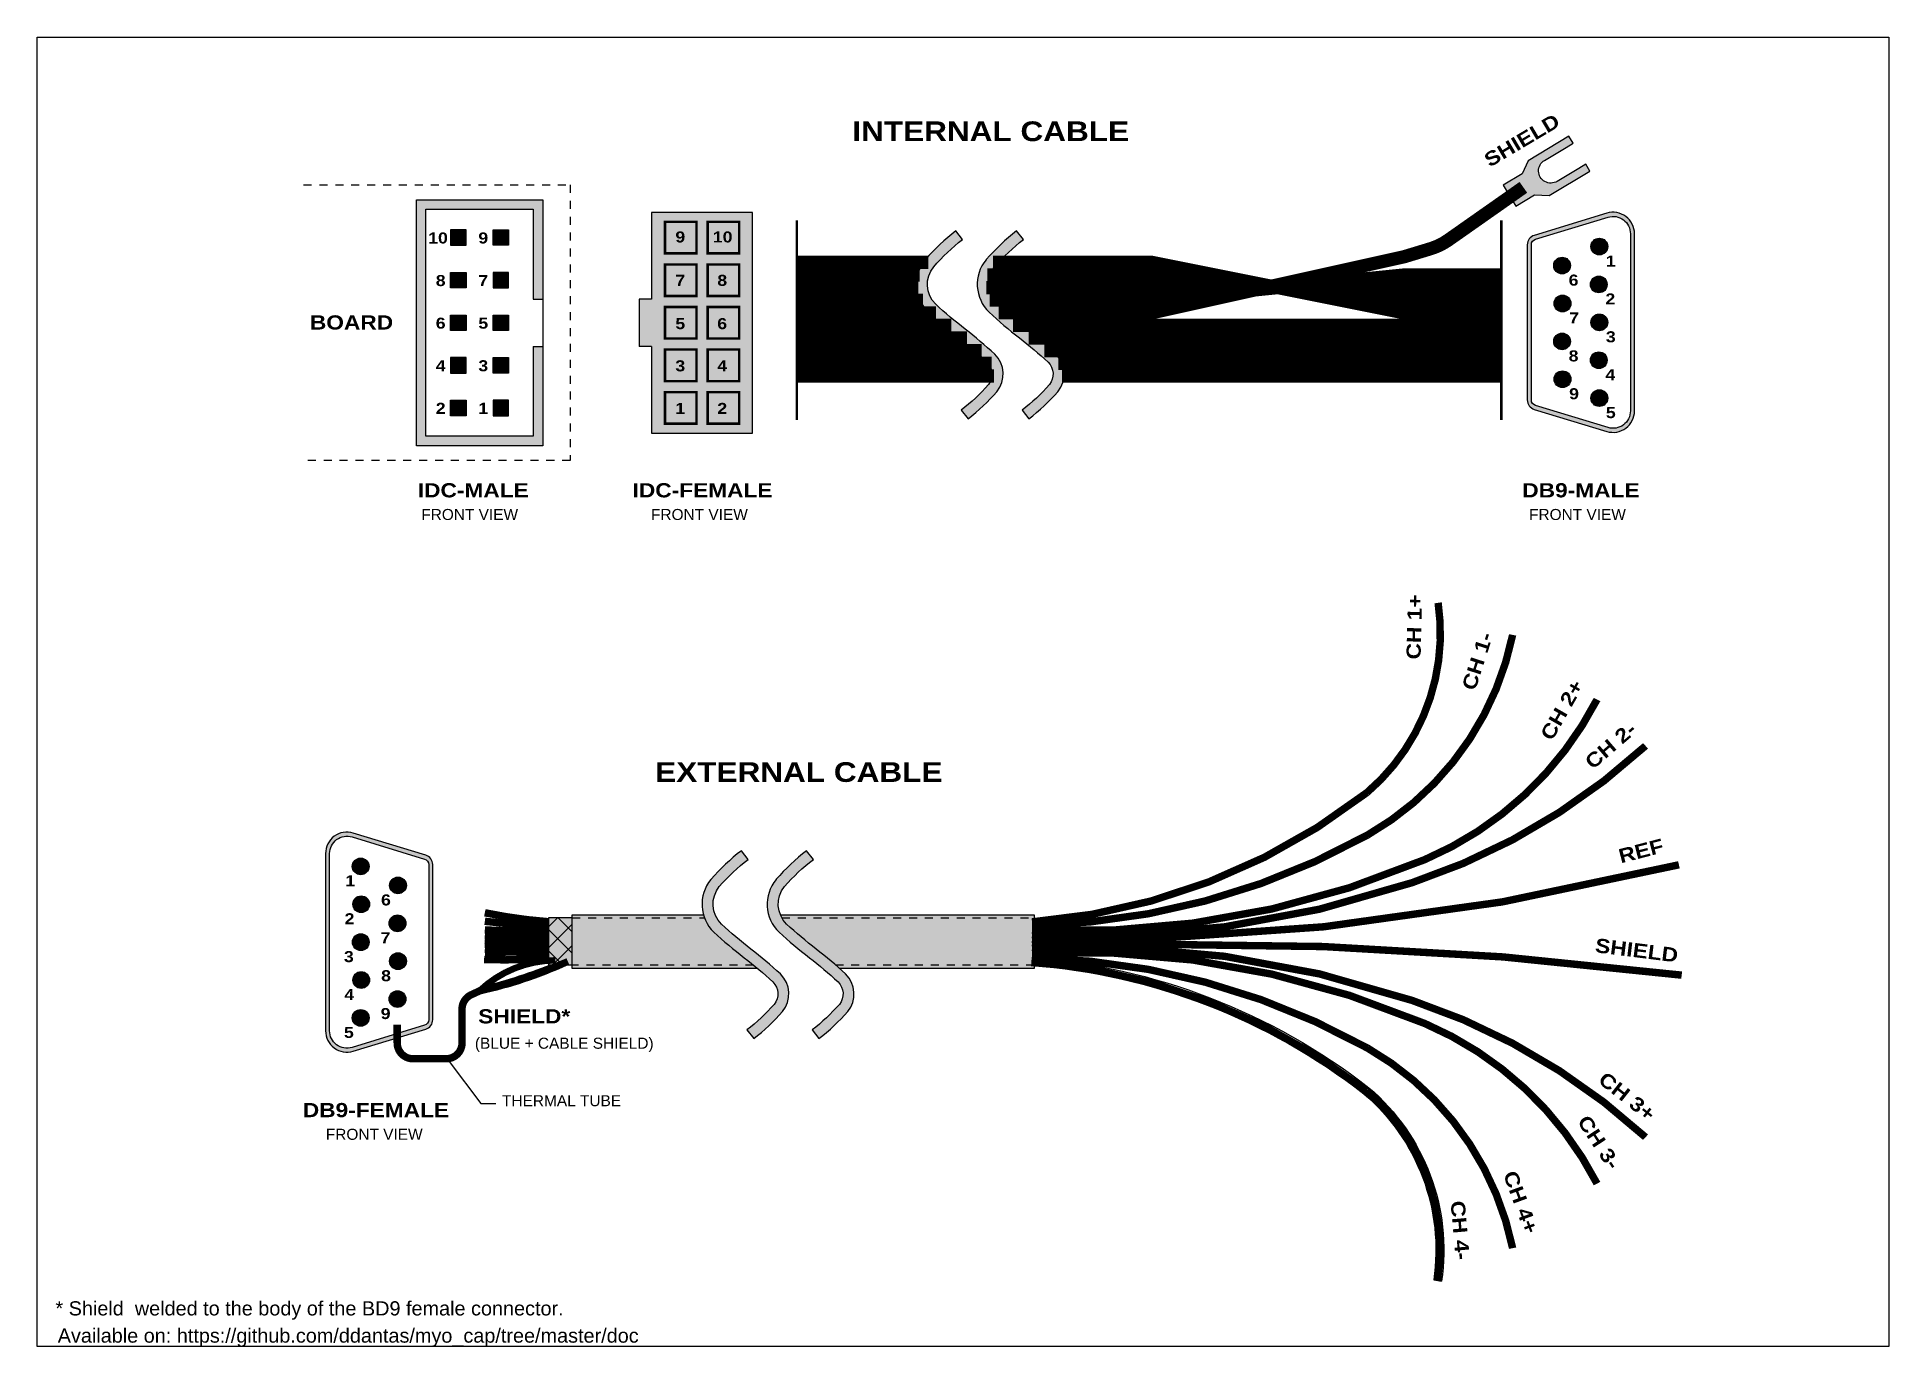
# Model space of a CAD drawing. Header units: millimetres. Extents: x 5051.1 to 5102.8, y 2044.1 to 2060.8.
# Drawn here: x 5079.28 to 5102.76, y 2044.15 to 2060.76 of the extents above; entities that cross this region are included whole.
import ezdxf

# ---------------------------------------------------------------- set-up
doc = ezdxf.new("R2010")
doc.units = ezdxf.units.MM
doc.linetypes.add('DASHED', pattern=[19.05, 12.7, -6.35])
for name, color, linetype in [('cabo 1', 17, 'Continuous'), ('cabo 10', 250, 'Continuous'), ('cabo 2', 10, 'Continuous'), ('cabo 3', 30, 'Continuous'), ('cabo 4', 50, 'Continuous'), ('cabo 5', 82, 'Continuous'), ('cabo 6', 170, 'Continuous'), ('cabo 7', 214, 'Continuous'), ('cabo 8', 253, 'Continuous'), ('linha base', 7, 'Continuous'), ('LINHA CABO', 250, 'Continuous'), ('linha S', 251, 'Continuous')]:
    doc.layers.add(name, color=color, linetype=linetype)
doc.layers.add('cabo 9', color=7, linetype='Continuous', true_color=0xffffff)
doc.layers.add('cobre', color=7, linetype='Continuous', true_color=0xb87333)
doc.styles.get("Standard").update_dxf_attribs({"font": 'ariblk.ttf'})
doc.styles.add('style1', font='arial.ttf')

msp = doc.modelspace()

# ---------------------------------------------------------------- texts
at = {"layer": 'linha base'}
for s, rotation, p in [('SHIELD', 30.65, (5097.695, 2059.1)), ('CH 1+', 88.574, (5096.818, 2052.862)), ('CH 1-', 72.1951, (5097.509, 2052.458)), ('CH 2+', 60.3821, (5098.485, 2051.822)), ('CH 2-', 40.7159, (5099.001, 2051.461)), ('REF', 14.4199, (5099.358, 2050.278)), ('SHIELD', 352.9185, (5099.024, 2049.152)), ('CH 3+', 321.8198, (5099.057, 2047.507)), ('CH 3-', 303.2266, (5098.799, 2047.007)), ('CH 4+', 290.0994, (5097.863, 2046.338)), ('CH 4-', 275.0543, (5097.198, 2045.992))]:
    msp.add_text(s, height=0.18, rotation=rotation, dxfattribs=at).set_placement(p)
for s, height, p in [('INTERNAL CABLE', 0.25, (5089.614, 2059.436)), ('10', 0.14, (5084.236, 2058.138)), ('9', 0.14, (5084.872, 2058.138)), ('9', 0.14, (5087.37, 2058.151)), ('1', 0.14, (5099.168, 2057.845)), ('8', 0.14, (5084.332, 2057.598)), ('7', 0.14, (5084.872, 2057.598)), ('6', 0.14, (5098.696, 2057.604)), ('2', 0.14, (5099.162, 2057.365)), ('BOARD', 0.18, (5082.736, 2057.047)), ('6', 0.14, (5084.332, 2057.058)), ('5', 0.14, (5084.872, 2057.058)), ('7', 0.14, (5098.702, 2057.124)), ('3', 0.14, (5099.168, 2056.885)), ('8', 0.14, (5098.696, 2056.643)), ('4', 0.14, (5084.332, 2056.518)), ('3', 0.14, (5084.872, 2056.518)), ('4', 0.14, (5087.902, 2056.517)), ('4', 0.14, (5099.162, 2056.404)), ('9', 0.14, (5098.702, 2056.163)), ('2', 0.14, (5084.332, 2055.978)), ('1', 0.14, (5084.872, 2055.978)), ('5', 0.14, (5099.168, 2055.924)), ('IDC-MALE', 0.18, (5084.104, 2054.919)), ('IDC-FEMALE', 0.18, (5086.827, 2054.919)), ('DB9-MALE', 0.18, (5098.108, 2054.919)), ('EXTERNAL CABLE', 0.25, (5087.114, 2051.311)), ('1', 0.14, (5083.185, 2049.986)), ('6', 0.14, (5083.638, 2049.745)), ('2', 0.14, (5083.176, 2049.506)), ('7', 0.14, (5083.632, 2049.265)), ('3', 0.14, (5083.168, 2049.026)), ('8', 0.14, (5083.639, 2048.784)), ('4', 0.14, (5083.173, 2048.545)), ('9', 0.14, (5083.634, 2048.304)), ('SHIELD*', 0.18, (5084.87, 2048.249)), ('5', 0.14, (5083.168, 2048.065)), ('DB9-FEMALE', 0.18, (5082.646, 2047.06))]:
    msp.add_text(s, height=height, dxfattribs=at).set_placement(p)
at = {"layer": 'linha base', "color": 7, "true_color": 0xffffff}
for s, p in [('10', (5087.845, 2058.151)), ('7', (5087.37, 2057.601)), ('8', (5087.902, 2057.601)), ('5', (5087.37, 2057.052)), ('6', (5087.901, 2057.052)), ('3', (5087.37, 2056.517)), ('1', (5087.37, 2055.977)), ('2', (5087.902, 2055.977))]:
    msp.add_text(s, height=0.14, dxfattribs=at).set_placement(p)
at = {"layer": 'linha base', "style": 'style1'}
for s, height, p in [('FRONT VIEW', 0.14, (5084.148, 2054.632)), ('FRONT VIEW', 0.14, (5087.061, 2054.632)), ('FRONT VIEW', 0.14, (5098.194, 2054.632)), ('(BLUE + CABLE SHIELD)', 0.14, (5084.828, 2047.928)), ('THERMAL TUBE', 0.14, (5085.172, 2047.199)), ('FRONT VIEW', 0.14, (5082.938, 2046.773)), ('* Shield  welded to the body of the BD9 female connector.', 0.18, (5079.51, 2044.546)), ('Available on: https://github.com/ddantas/myo_cap/tree/master/doc', 0.18, (5079.539, 2044.201))]:
    msp.add_text(s, height=height, dxfattribs=at).set_placement(p)

# ---------------------------------------------------------------- hatches: boundary and pattern name
at = {"true_color": 0x939598}
h = msp.add_hatch(color=252, dxfattribs=at)
h.dxf.hatch_style = 1
h.paths.add_polyline_path([(5099.531, 2056.972), (5099.531, 2057.34), (5099.531, 2058.262, 0.50371), (5099.18, 2058.522), (5098.26, 2058.241, 0.330044), (5098.171, 2058.122), (5098.171, 2057.146), (5098.171, 2057.131), (5098.171, 2056.155, 0.330044), (5098.26, 2056.035), (5099.18, 2055.755, 0.50371), (5099.531, 2056.015)])
h.paths.add_polyline_path([(5099.479, 2056.015, -0.50371), (5099.195, 2055.804), (5098.275, 2056.084, -0.330044), (5098.223, 2056.155), (5098.223, 2057.114), (5098.223, 2057.166), (5098.223, 2058.122, -0.330044), (5098.275, 2058.192), (5099.195, 2058.472, -0.50371), (5099.479, 2058.262), (5099.479, 2057.34), (5099.479, 2056.972)], flags=16)
h.paths.add_polyline_path([(5099.184, 2056.658, -1), (5098.973, 2056.658, -1)], flags=0)
h.paths.add_polyline_path([(5098.979, 2057.138, -1), (5099.19, 2057.138, -1)], flags=0)
h.paths.add_polyline_path([(5099.19, 2056.178, -1), (5098.979, 2056.178, -1)], flags=0)
h.paths.add_polyline_path([(5098.718, 2056.897, -1), (5098.506, 2056.897, -1)], flags=0)
h.paths.add_polyline_path([(5098.973, 2057.619, -1), (5099.184, 2057.619, -1)], flags=0)
h.paths.add_polyline_path([(5098.724, 2056.417, -1), (5098.513, 2056.417, -1)], flags=0)
h.paths.add_polyline_path([(5098.513, 2057.377, -1), (5098.724, 2057.377, -1)], flags=0)
h.paths.add_polyline_path([(5098.979, 2058.099, -1), (5099.19, 2058.099, -1)], flags=0)
h.paths.add_polyline_path([(5098.506, 2057.858, -1), (5098.718, 2057.858, -1)], flags=0)
h.paths.add_polyline_path([(5098.659, 2057.565), (5098.862, 2057.565), (5098.862, 2057.782), (5098.659, 2057.782)], flags=8)
h.paths.add_polyline_path([(5098.667, 2057.089), (5098.867, 2057.089), (5098.867, 2057.299), (5098.667, 2057.299)], flags=8)
h.paths.add_polyline_path([(5098.659, 2056.605), (5098.862, 2056.605), (5098.862, 2056.822), (5098.659, 2056.822)], flags=8)
h.paths.add_polyline_path([(5098.666, 2056.125), (5098.869, 2056.125), (5098.869, 2056.342), (5098.666, 2056.342)], flags=8)
h.paths.add_polyline_path([(5099.133, 2057.809), (5099.334, 2057.809), (5099.334, 2058.023), (5099.133, 2058.023)], flags=8)
h.paths.add_polyline_path([(5099.126, 2057.329), (5099.328, 2057.329), (5099.328, 2057.543), (5099.126, 2057.543)], flags=8)
h.paths.add_polyline_path([(5099.132, 2056.846), (5099.335, 2056.846), (5099.335, 2057.063), (5099.132, 2057.063)], flags=8)
h.paths.add_polyline_path([(5099.126, 2056.369), (5099.328, 2056.369), (5099.328, 2056.582), (5099.126, 2056.582)], flags=8)
h.paths.add_polyline_path([(5099.133, 2055.886), (5099.334, 2055.886), (5099.334, 2056.1), (5099.133, 2056.1)], flags=8)
h = msp.add_hatch(color=252, dxfattribs=at)
h.dxf.hatch_style = 1
h.paths.add_polyline_path([(5084.294, 2049.287), (5084.294, 2050.263, 0.330044), (5084.206, 2050.382), (5083.285, 2050.663, 0.50371), (5082.935, 2050.403), (5082.935, 2049.481), (5082.935, 2049.113), (5082.935, 2048.156, 0.50371), (5083.285, 2047.896), (5084.206, 2048.176, 0.330044), (5084.294, 2048.296), (5084.294, 2049.272)])
h.paths.add_polyline_path([(5084.243, 2049.307), (5084.243, 2049.255), (5084.243, 2048.296, -0.330044), (5084.191, 2048.225), (5083.27, 2047.945, -0.50371), (5082.986, 2048.156), (5082.986, 2049.113), (5082.986, 2049.481), (5082.986, 2050.403, -0.50371), (5083.27, 2050.613), (5084.191, 2050.333, -0.330044), (5084.243, 2050.263)], flags=16)
h.paths.add_polyline_path([(5083.741, 2049.518, -1), (5083.953, 2049.518, -1)], flags=0)
h.paths.add_polyline_path([(5083.959, 2049.038, -1), (5083.747, 2049.038, -1)], flags=0)
h.paths.add_polyline_path([(5083.747, 2049.999, -1), (5083.959, 2049.999, -1)], flags=0)
h.paths.add_polyline_path([(5083.952, 2048.558, -1), (5083.741, 2048.558, -1)], flags=0)
h.paths.add_polyline_path([(5083.275, 2049.279, -1), (5083.486, 2049.279, -1)], flags=0)
h.paths.add_polyline_path([(5083.281, 2049.76, -1), (5083.492, 2049.76, -1)], flags=0)
h.paths.add_polyline_path([(5083.492, 2048.799, -1), (5083.281, 2048.799, -1)], flags=0)
h.paths.add_polyline_path([(5083.275, 2050.24, -1), (5083.486, 2050.24, -1)], flags=0)
h.paths.add_polyline_path([(5083.486, 2048.319, -1), (5083.275, 2048.319, -1)], flags=0)
h.paths.add_polyline_path([(5083.602, 2049.706), (5083.804, 2049.706), (5083.804, 2049.923), (5083.602, 2049.923)], flags=8)
h.paths.add_polyline_path([(5083.597, 2049.23), (5083.798, 2049.23), (5083.798, 2049.44), (5083.597, 2049.44)], flags=8)
h.paths.add_polyline_path([(5083.603, 2048.746), (5083.806, 2048.746), (5083.806, 2048.963), (5083.603, 2048.963)], flags=8)
h.paths.add_polyline_path([(5083.598, 2048.266), (5083.801, 2048.266), (5083.801, 2048.483), (5083.598, 2048.483)], flags=8)
h.paths.add_polyline_path([(5083.149, 2049.95), (5083.351, 2049.95), (5083.351, 2050.164), (5083.149, 2050.164)], flags=8)
h.paths.add_polyline_path([(5083.141, 2049.47), (5083.342, 2049.47), (5083.342, 2049.684), (5083.141, 2049.684)], flags=8)
h.paths.add_polyline_path([(5083.131, 2048.987), (5083.334, 2048.987), (5083.334, 2049.204), (5083.131, 2049.204)], flags=8)
h.paths.add_polyline_path([(5083.137, 2048.51), (5083.339, 2048.51), (5083.339, 2048.723), (5083.137, 2048.723)], flags=8)
h.paths.add_polyline_path([(5083.132, 2048.027), (5083.334, 2048.027), (5083.334, 2048.241), (5083.132, 2048.241)], flags=8)
h = msp.add_hatch(color=252, dxfattribs=at)
h.dxf.hatch_style = 1
h.paths.add_polyline_path([(5091.92, 2049.587), (5088.72, 2049.587, 0.070239), (5088.781, 2049.508, 0.021605), (5089.155, 2049.192, -0.014283), (5089.406, 2048.987), (5091.92, 2048.987)])
h.paths.add_polyline_path([(5091.92, 2049.627), (5088.701, 2049.627, 0.031463), (5088.72, 2049.587), (5091.92, 2049.587)])
h.paths.add_polyline_path([(5091.92, 2048.987), (5089.406, 2048.987, -0.002672), (5089.451, 2048.947), (5091.92, 2048.947)])
h.paths.add_polyline_path([(5087.857, 2049.407, -0.110329), (5087.739, 2049.587), (5086.062, 2049.587), (5086.062, 2048.987), (5088.361, 2048.987, 0.006873), (5088.242, 2049.082, -0.021691)])
h.paths.add_polyline_path([(5087.726, 2049.627), (5086.062, 2049.627), (5086.062, 2049.587), (5087.739, 2049.587, -0.021335)])
h.paths.add_polyline_path([(5088.361, 2048.987), (5086.062, 2048.987), (5086.062, 2048.947), (5088.41, 2048.947, 0.002835)])
at = {"layer": 'cabo 1'}
h = msp.add_hatch(color=256, dxfattribs=at)
h.dxf.hatch_style = 1
h.paths.add_polyline_path([(5087.639, 2055.853), (5087.639, 2056.253), (5087.239, 2056.253), (5087.239, 2055.853)])
h = msp.add_hatch(color=256, dxfattribs=at)
h.dxf.hatch_style = 1
h.paths.add_polyline_path([(5099.19, 2056.178, 1), (5098.979, 2056.178, 1)])
h = msp.add_hatch(color=256, dxfattribs=at)
h.dxf.hatch_style = 1
h.paths.add_polyline_path([(5085.256, 2056.151), (5085.06, 2056.151), (5085.06, 2055.955), (5085.256, 2055.955)])
h = msp.add_hatch(color=256, dxfattribs=at)
h.dxf.hatch_style = 1
h.paths.add_polyline_path([(5083.486, 2048.319, 1), (5083.275, 2048.319, 1)])
at = {"layer": 'cabo 10'}
h = msp.add_hatch(color=256, dxfattribs=at)
h.dxf.hatch_style = 1
h.paths.add_polyline_path([(5088.179, 2058.013), (5088.179, 2058.413), (5087.779, 2058.413), (5087.779, 2058.013)])
h = msp.add_hatch(color=256, dxfattribs=at)
h.dxf.hatch_style = 1
h.paths.add_polyline_path([(5084.716, 2058.311), (5084.52, 2058.311), (5084.52, 2058.115), (5084.716, 2058.115)])
h = msp.add_hatch(color=256, dxfattribs=at)
h.dxf.hatch_style = 1
h.paths.add_polyline_path([(5098.513, 2057.377, 1), (5098.724, 2057.377, 1)])
h = msp.add_hatch(color=256, dxfattribs=at)
h.dxf.hatch_style = 1
h.paths.add_polyline_path([(5083.953, 2049.518, 1), (5083.741, 2049.518, 1)])
at = {"layer": 'cabo 2'}
h = msp.add_hatch(color=256, dxfattribs=at)
h.dxf.hatch_style = 1
h.paths.add_polyline_path([(5098.724, 2056.417, 1), (5098.513, 2056.417, 1)])
h = msp.add_hatch(color=256, dxfattribs=at)
h.dxf.hatch_style = 1
h.paths.add_polyline_path([(5087.779, 2056.253), (5087.779, 2055.853), (5088.179, 2055.853), (5088.179, 2056.253)])
h = msp.add_hatch(color=256, dxfattribs=at)
h.dxf.hatch_style = 1
h.paths.add_polyline_path([(5084.52, 2055.955), (5084.716, 2055.955), (5084.716, 2056.151), (5084.52, 2056.151)])
h = msp.add_hatch(color=256, dxfattribs=at)
h.dxf.hatch_style = 1
h.paths.add_polyline_path([(5083.952, 2048.558, 1), (5083.741, 2048.558, 1)])
at = {"layer": 'cabo 3'}
h = msp.add_hatch(color=256, dxfattribs=at)
h.dxf.hatch_style = 1
h.paths.add_polyline_path([(5085.256, 2056.495), (5085.256, 2056.691), (5085.06, 2056.691), (5085.06, 2056.495)])
h = msp.add_hatch(color=256, dxfattribs=at)
h.dxf.hatch_style = 1
h.paths.add_polyline_path([(5087.639, 2056.393), (5087.639, 2056.793), (5087.239, 2056.793), (5087.239, 2056.393)])
h = msp.add_hatch(color=256, dxfattribs=at)
h.dxf.hatch_style = 1
h.paths.add_polyline_path([(5099.184, 2056.658, 1), (5098.973, 2056.658, 1)])
h = msp.add_hatch(color=256, dxfattribs=at)
h.dxf.hatch_style = 1
h.paths.add_polyline_path([(5083.492, 2048.799, 1), (5083.281, 2048.799, 1)])
at = {"layer": 'cabo 4'}
h = msp.add_hatch(color=256, dxfattribs=at)
h.dxf.hatch_style = 1
h.paths.add_polyline_path([(5098.718, 2056.897, 1), (5098.506, 2056.897, 1)])
h = msp.add_hatch(color=256, dxfattribs=at)
h.dxf.hatch_style = 1
h.paths.add_polyline_path([(5084.716, 2056.495), (5084.716, 2056.691), (5084.52, 2056.691), (5084.52, 2056.495)])
h = msp.add_hatch(color=256, dxfattribs=at)
h.dxf.hatch_style = 1
h.paths.add_polyline_path([(5088.179, 2056.393), (5088.179, 2056.793), (5087.779, 2056.793), (5087.779, 2056.393)])
h = msp.add_hatch(color=256, dxfattribs=at)
h.dxf.hatch_style = 1
h.paths.add_polyline_path([(5083.959, 2049.038, 1), (5083.747, 2049.038, 1)])
at = {"layer": 'cabo 5'}
h = msp.add_hatch(color=256, dxfattribs=at)
h.dxf.hatch_style = 1
h.paths.add_polyline_path([(5085.06, 2057.036), (5085.256, 2057.036), (5085.256, 2057.231), (5085.06, 2057.231)])
h = msp.add_hatch(color=256, dxfattribs=at)
h.dxf.hatch_style = 1
h.paths.add_polyline_path([(5087.639, 2056.933), (5087.639, 2057.333), (5087.239, 2057.333), (5087.239, 2056.933)])
h = msp.add_hatch(color=256, dxfattribs=at)
h.dxf.hatch_style = 1
h.paths.add_polyline_path([(5099.19, 2057.138, 1), (5098.979, 2057.138, 1)])
h = msp.add_hatch(color=256, dxfattribs=at)
h.dxf.hatch_style = 1
h.paths.add_polyline_path([(5083.486, 2049.279, 1), (5083.275, 2049.279, 1)])
at = {"layer": 'cabo 6'}
h = msp.add_hatch(color=256, dxfattribs=at)
h.dxf.hatch_style = 1
h.paths.add_polyline_path([(5084.716, 2057.231), (5084.52, 2057.231), (5084.52, 2057.035), (5084.716, 2057.035)])
h = msp.add_hatch(color=256, dxfattribs=at)
h.dxf.hatch_style = 1
h.paths.add_polyline_path([(5088.179, 2056.933), (5088.179, 2057.333), (5087.779, 2057.333), (5087.779, 2056.933)])
at = {"layer": 'cabo 7'}
h = msp.add_hatch(color=256, dxfattribs=at)
h.dxf.hatch_style = 1
h.paths.add_polyline_path([(5099.19, 2058.099, 1), (5098.979, 2058.099, 1)])
h = msp.add_hatch(color=256, dxfattribs=at)
h.dxf.hatch_style = 1
h.paths.add_polyline_path([(5087.639, 2057.473), (5087.639, 2057.873), (5087.239, 2057.873), (5087.239, 2057.473)])
h = msp.add_hatch(color=256, dxfattribs=at)
h.dxf.hatch_style = 1
h.paths.add_polyline_path([(5085.256, 2057.575), (5085.256, 2057.771), (5085.06, 2057.771), (5085.06, 2057.575)])
h = msp.add_hatch(color=256, dxfattribs=at)
h.dxf.hatch_style = 1
h.paths.add_polyline_path([(5083.486, 2050.24, 1), (5083.275, 2050.24, 1)])
at = {"layer": 'cabo 8'}
h = msp.add_hatch(color=256, dxfattribs=at)
h.dxf.hatch_style = 1
h.paths.add_polyline_path([(5087.779, 2057.873), (5087.779, 2057.473), (5088.179, 2057.473), (5088.179, 2057.873)])
h = msp.add_hatch(color=256, dxfattribs=at)
h.dxf.hatch_style = 1
h.paths.add_polyline_path([(5098.718, 2057.858, 1), (5098.506, 2057.858, 1)])
h = msp.add_hatch(color=256, dxfattribs=at)
h.dxf.hatch_style = 1
h.paths.add_polyline_path([(5084.716, 2057.575), (5084.716, 2057.771), (5084.52, 2057.771), (5084.52, 2057.575)])
h = msp.add_hatch(color=256, dxfattribs=at)
h.dxf.hatch_style = 1
h.paths.add_polyline_path([(5083.959, 2049.999, 1), (5083.747, 2049.999, 1)])
at = {"layer": 'cabo 9'}
h = msp.add_hatch(color=256, dxfattribs=at)
h.dxf.hatch_style = 1
h.paths.add_polyline_path([(5087.639, 2058.013), (5087.639, 2058.413), (5087.239, 2058.413), (5087.239, 2058.013)])
h = msp.add_hatch(color=256, dxfattribs=at)
h.dxf.hatch_style = 1
h.paths.add_polyline_path([(5085.256, 2058.115), (5085.256, 2058.311), (5085.06, 2058.311), (5085.06, 2058.115)])
h = msp.add_hatch(color=256, dxfattribs=at)
h.dxf.hatch_style = 1
h.paths.add_polyline_path([(5099.184, 2057.619, 1), (5098.973, 2057.619, 1)])
h = msp.add_hatch(color=256, dxfattribs=at)
h.dxf.hatch_style = 1
h.paths.add_polyline_path([(5083.492, 2049.76, 1), (5083.281, 2049.76, 1)])
at = {"layer": 'cobre'}
h = msp.add_hatch(color=256, dxfattribs=at)
h.dxf.hatch_style = 1
h.paths.add_polyline_path([(5086.062, 2049.587), (5085.762, 2049.587), (5085.762, 2048.987), (5086.062, 2048.987)])
at = {"layer": 'linha base', "true_color": 0x636466}
h = msp.add_hatch(color=251, dxfattribs=at)
h.dxf.hatch_style = 1
h.paths.add_polyline_path([(5098.106, 2059.021), (5097.867, 2058.877), (5098.026, 2058.611), (5098.265, 2058.755), (5098.449, 2058.745), (5098.966, 2059.055), (5098.913, 2059.143), (5098.824, 2059.09), (5098.55, 2058.926, -0.999324), (5098.39, 2059.191), (5098.665, 2059.356), (5098.754, 2059.409), (5098.7, 2059.498), (5098.183, 2059.188)])
at = {"layer": 'linha base', "true_color": 0x939598}
h = msp.add_hatch(color=252, dxfattribs=at)
h.dxf.hatch_style = 1
h.paths.add_polyline_path([(5085.688, 2057.433), (5085.688, 2058.693), (5084.088, 2058.693), (5084.088, 2055.573), (5085.688, 2055.573), (5085.688, 2056.833), (5085.568, 2056.833), (5085.568, 2055.693), (5084.208, 2055.693), (5084.208, 2058.573), (5085.568, 2058.573), (5085.568, 2057.433)])
h = msp.add_hatch(color=252, dxfattribs=at)
h.dxf.hatch_style = 1
h.paths.add_polyline_path([(5086.909, 2056.833), (5087.069, 2056.833), (5087.069, 2055.733), (5088.348, 2055.733), (5088.348, 2058.533), (5087.069, 2058.533), (5087.069, 2057.433), (5086.909, 2057.433)])
h.paths.add_polyline_path([(5087.239, 2057.333), (5087.639, 2057.333), (5087.639, 2056.933), (5087.239, 2056.933)], flags=16)
h.paths.add_polyline_path([(5087.239, 2057.473), (5087.239, 2057.873), (5087.639, 2057.873), (5087.639, 2057.473)], flags=16)
h.paths.add_polyline_path([(5087.239, 2056.793), (5087.639, 2056.793), (5087.639, 2056.393), (5087.239, 2056.393)], flags=16)
h.paths.add_polyline_path([(5087.779, 2057.333), (5088.179, 2057.333), (5088.179, 2056.933), (5087.779, 2056.933)], flags=16)
h.paths.add_polyline_path([(5087.779, 2057.473), (5087.779, 2057.873), (5088.179, 2057.873), (5088.179, 2057.473)], flags=16)
h.paths.add_polyline_path([(5087.779, 2056.793), (5088.179, 2056.793), (5088.179, 2056.393), (5087.779, 2056.393)], flags=16)
h.paths.add_polyline_path([(5087.239, 2058.013), (5087.239, 2058.413), (5087.639, 2058.413), (5087.639, 2058.013)], flags=16)
h.paths.add_polyline_path([(5087.239, 2056.253), (5087.639, 2056.253), (5087.639, 2055.853), (5087.239, 2055.853)], flags=16)
h.paths.add_polyline_path([(5087.779, 2058.013), (5087.779, 2058.413), (5088.179, 2058.413), (5088.179, 2058.013)], flags=16)
h.paths.add_polyline_path([(5087.779, 2056.253), (5088.179, 2056.253), (5088.179, 2055.853), (5087.779, 2055.853)], flags=16)
h.paths.add_polyline_path([(5087.865, 2057.014), (5088.068, 2057.014), (5088.068, 2057.231), (5087.865, 2057.231)], flags=8)
h.paths.add_polyline_path([(5087.809, 2058.113), (5088.142, 2058.113), (5088.142, 2058.33), (5087.809, 2058.33)], flags=8)
h.paths.add_polyline_path([(5087.866, 2057.563), (5088.069, 2057.563), (5088.069, 2057.78), (5087.866, 2057.78)], flags=8)
h.paths.add_polyline_path([(5087.867, 2056.482), (5088.068, 2056.482), (5088.068, 2056.695), (5087.867, 2056.695)], flags=8)
h.paths.add_polyline_path([(5087.867, 2055.941), (5088.068, 2055.941), (5088.068, 2056.155), (5087.867, 2056.155)], flags=8)
h.paths.add_polyline_path([(5087.334, 2058.113), (5087.536, 2058.113), (5087.536, 2058.33), (5087.334, 2058.33)], flags=8)
h.paths.add_polyline_path([(5087.335, 2057.566), (5087.535, 2057.566), (5087.535, 2057.776), (5087.335, 2057.776)], flags=8)
h.paths.add_polyline_path([(5087.334, 2057.014), (5087.536, 2057.014), (5087.536, 2057.228), (5087.334, 2057.228)], flags=8)
h.paths.add_polyline_path([(5087.334, 2056.479), (5087.536, 2056.479), (5087.536, 2056.696), (5087.334, 2056.696)], flags=8)
h.paths.add_polyline_path([(5087.334, 2055.941), (5087.536, 2055.941), (5087.536, 2056.155), (5087.334, 2056.155)], flags=8)
at = {"layer": 'linha base'}
h = msp.add_hatch(dxfattribs=at)
h.set_pattern_fill('NET', color=256, scale=0.06, angle=45)
h.set_pattern_definition([(45, (0, -7.60524), (-0.134703842, 0.134703842), []), (135, (0, -7.60524), (-0.134703842, -0.134703842), [])])
h.paths.add_polyline_path([(5086.062, 2049.587), (5085.762, 2049.587), (5085.762, 2048.987), (5086.062, 2048.987)])
h.paths.add_polyline_path([(5085.995, 2048.987), (5085.782, 2048.987, -0.031944), (5084.876, 2048.699), (5084.893, 2048.619, 0.050055)])
at = {"layer": 'linha S'}
h = msp.add_hatch(color=256, dxfattribs=at)
h.dxf.hatch_style = 1
h.paths.add_polyline_path([(5091.324, 2056.332, -0.044478), (5090.995, 2056.025), (5091.081, 2055.915, 0.04703), (5091.447, 2056.259, 0.387772), (5091.42, 2056.735, 0.021605), (5091.046, 2057.051, -0.020577), (5090.689, 2057.352, -0.432048), (5090.665, 2057.866, -0.044192), (5091.011, 2058.188), (5090.925, 2058.298, 0.04703), (5090.54, 2057.936), (5090.537, 2057.932, 0.389131), (5090.575, 2057.266, 0.021691), (5090.96, 2056.941, -0.020686), (5091.31, 2056.646, -0.437917)])
h = msp.add_hatch(color=256, dxfattribs=at)
h.dxf.hatch_style = 1
h.paths.add_polyline_path([(5092.192, 2056.735, 0.021605), (5091.818, 2057.051, -0.020577), (5091.461, 2057.352, -0.432048), (5091.437, 2057.866, -0.044192), (5091.783, 2058.188), (5091.697, 2058.298, 0.04703), (5091.312, 2057.936), (5091.309, 2057.932, 0.389131), (5091.347, 2057.266, 0.021691), (5091.732, 2056.941, -0.020686), (5092.082, 2056.646, -0.437917), (5092.096, 2056.332, -0.044478), (5091.767, 2056.025), (5091.853, 2055.915, 0.04703), (5092.219, 2056.259, 0.387772)])
h = msp.add_hatch(color=256, dxfattribs=at)
h.dxf.hatch_style = 1
h.paths.add_polyline_path([(5088.607, 2048.473, -0.044478), (5088.277, 2048.166), (5088.363, 2048.056, 0.04703), (5088.729, 2048.4, 0.387772), (5088.702, 2048.876, 0.021605), (5088.328, 2049.192, -0.020577), (5087.971, 2049.493, -0.432048), (5087.947, 2050.007, -0.044192), (5088.293, 2050.329), (5088.207, 2050.439, 0.04703), (5087.822, 2050.077), (5087.819, 2050.073, 0.389131), (5087.857, 2049.407, 0.021691), (5088.242, 2049.082, -0.020686), (5088.593, 2048.787, -0.437917)])
h = msp.add_hatch(color=256, dxfattribs=at)
h.dxf.hatch_style = 1
h.paths.add_polyline_path([(5089.529, 2048.876, 0.021605), (5089.155, 2049.192, -0.020577), (5088.798, 2049.493, -0.432048), (5088.774, 2050.007, -0.044192), (5089.12, 2050.329), (5089.034, 2050.439, 0.04703), (5088.649, 2050.077), (5088.646, 2050.073, 0.389131), (5088.684, 2049.407, 0.021691), (5089.069, 2049.082, -0.020686), (5089.419, 2048.787, -0.437917), (5089.433, 2048.473, -0.044478), (5089.104, 2048.166), (5089.19, 2048.056, 0.04703), (5089.556, 2048.4, 0.387772)])

# ---------------------------------------------------------------- linework, layer by layer
msp.add_line((5096.985, 2044.996), (5097.084, 2044.981))
at = {"color": 7, "true_color": 0xffffff}
msp.add_lwpolyline([(5079.276, 2044.152), (5079.276, 2060.756), (5102.757, 2060.756), (5102.757, 2044.152)], close=True, dxfattribs=at)
for points in [[(5099.531, 2057.34), (5099.531, 2058.262, 0.50371), (5099.18, 2058.522), (5098.26, 2058.241, 0.330044), (5098.171, 2058.122), (5098.171, 2057.146), (5098.171, 2057.131), (5098.171, 2056.155, 0.330044), (5098.26, 2056.035), (5099.18, 2055.755, 0.50371), (5099.531, 2056.015), (5099.531, 2056.972)], [(5099.479, 2056.972), (5099.479, 2056.015, -0.50371), (5099.195, 2055.804), (5098.275, 2056.084, -0.330044), (5098.223, 2056.155), (5098.223, 2057.114), (5098.223, 2057.166), (5098.223, 2058.122, -0.330044), (5098.275, 2058.192), (5099.195, 2058.472, -0.50371), (5099.479, 2058.262), (5099.479, 2057.34)], [(5098.979, 2058.099, -1), (5099.19, 2058.099, -1)], [(5098.506, 2057.858, -1), (5098.718, 2057.858, -1)], [(5098.973, 2057.619, -1), (5099.184, 2057.619, -1)], [(5098.513, 2057.377, -1), (5098.724, 2057.377, -1)], [(5098.979, 2057.138, -1), (5099.19, 2057.138, -1)], [(5098.506, 2056.897, -1), (5098.718, 2056.897, -1)], [(5098.973, 2056.658, -1), (5099.184, 2056.658, -1)], [(5098.513, 2056.417, -1), (5098.724, 2056.417, -1)], [(5098.979, 2056.178, -1), (5099.19, 2056.178, -1)]]:
    msp.add_lwpolyline(points, format="xyb", close=True)
for points in [[(5086.062, 2049.587), (5085.762, 2049.587), (5085.762, 2048.987), (5085.762, 2048.987)], [(5088.41, 2048.947), (5086.062, 2048.947), (5086.062, 2049.627), (5087.726, 2049.627)], [(5088.701, 2049.627), (5091.92, 2049.627), (5091.92, 2048.987)], [(5091.92, 2048.987), (5091.92, 2048.947), (5089.451, 2048.947)], [(5084.503, 2047.764), (5084.904, 2047.235), (5085.095, 2047.235)]]:
    msp.add_lwpolyline(points)
for points in [[(5085.782, 2048.987, -0.031944), (5084.876, 2048.699), (5084.893, 2048.619)], [(5085.995, 2048.987, -0.050055), (5084.893, 2048.619, -0.048398)], [(5091.881, 2048.985, -0.146939), (5096.101, 2047.356, -0.257954), (5096.985, 2044.996, -0.257954)], [(5091.888, 2049.085, -0.147015), (5096.164, 2047.434, -0.25819), (5097.084, 2044.981, -0.25819)]]:
    msp.add_lwpolyline(points, format="xyb")
at = {"layer": 'cabo 1', "const_width": 0.168}
for points in [[(5091.408, 2056.459), (5088.911, 2056.459)], [(5092.271, 2056.459), (5097.843, 2056.459)]]:
    msp.add_lwpolyline(points, dxfattribs=at)
at = {"layer": 'cabo 1', "const_width": 0.094}
for points in [[(5085.765, 2049.201, 0.026615), (5084.954, 2049.215, 0.026615)], [(5091.891, 2049.199, -0.095559), (5096.713, 2048.54, -0.106105), (5099.671, 2046.806, 0.824231)]]:
    msp.add_lwpolyline(points, format="xyb", dxfattribs=at)
at = {"layer": 'cabo 10', "const_width": 0.168}
msp.add_lwpolyline([(5090.578, 2057.899), (5088.911, 2057.899)], dxfattribs=at)
at = {"layer": 'cabo 10'}
msp.add_lwpolyline([(5091.398, 2057.899, 0.168, 0.168, 0), (5093.41, 2057.899, 0.168, 0.168, 0), (5096.61, 2057.259, 0.168, 0.168, 0), (5097.843, 2057.259, 0, 0, 0)], format="xyseb", dxfattribs=at)
at = {"layer": 'cabo 10', "const_width": 0.094}
for points in [[(5091.891, 2049.536, 0.146978), (5096.139, 2051.176, 0.258074), (5097.041, 2053.582, -0.824231)], [(5085.765, 2049.538, -0.032763), (5084.954, 2049.652, -0.042481)]]:
    msp.add_lwpolyline(points, format="xyb", dxfattribs=at)
at = {"layer": 'cabo 2', "const_width": 0.168}
for points in [[(5091.382, 2056.619), (5088.911, 2056.619)], [(5092.224, 2056.619), (5097.843, 2056.619)]]:
    msp.add_lwpolyline(points, dxfattribs=at)
at = {"layer": 'cabo 2', "const_width": 0.094}
for points in [[(5091.891, 2049.374, 0.095559), (5096.713, 2050.034, 0.106105), (5099.671, 2051.768, -0.824231)], [(5085.765, 2049.376, -0.026615), (5084.954, 2049.362, -0.026615)]]:
    msp.add_lwpolyline(points, format="xyb", dxfattribs=at)
at = {"layer": 'cabo 3', "const_width": 0.168}
for points in [[(5091.255, 2056.779), (5088.911, 2056.779)], [(5092.046, 2056.779), (5097.843, 2056.779)]]:
    msp.add_lwpolyline(points, dxfattribs=at)
at = {"layer": 'cabo 3', "const_width": 0.094}
for points in [[(5085.765, 2049.141, 0.030123), (5084.954, 2049.143, 0.030123)], [(5091.891, 2049.139, -0.113034), (5096.872, 2048.248, -0.174379), (5099.056, 2046.218, 0.824231)]]:
    msp.add_lwpolyline(points, format="xyb", dxfattribs=at)
at = {"layer": 'cabo 4', "const_width": 0.168}
for points in [[(5091.069, 2056.939), (5088.911, 2056.939)], [(5091.849, 2056.939), (5097.843, 2056.939)]]:
    msp.add_lwpolyline(points, dxfattribs=at)
at = {"layer": 'cabo 4', "const_width": 0.094}
for points in [[(5091.891, 2049.434, 0.113034), (5096.872, 2050.326, 0.174379), (5099.056, 2052.356, -0.824231)], [(5085.765, 2049.436, -0.030123), (5084.954, 2049.434, -0.030123)]]:
    msp.add_lwpolyline(points, format="xyb", dxfattribs=at)
at = {"layer": 'cabo 5', "const_width": 0.168}
for points in [[(5090.868, 2057.099), (5088.911, 2057.099)], [(5091.651, 2057.099), (5097.843, 2057.099)]]:
    msp.add_lwpolyline(points, dxfattribs=at)
at = {"layer": 'cabo 5', "const_width": 0.094}
for points in [[(5091.891, 2049.314, 0.033867), (5093.305, 2049.314, 0.051418), (5100.094, 2050.26, -0.824231)], [(5085.765, 2049.316, -0.04942), (5084.954, 2049.309, -0.04942)]]:
    msp.add_lwpolyline(points, format="xyb", dxfattribs=at)
at = {"layer": 'cabo 6'}
msp.add_lwpolyline([(5091.469, 2057.259, 0.168, 0.168, 0), (5093.41, 2057.259, 0.168, 0.168, 0), (5096.61, 2057.97, 0.168, 0.168, 0), (5096.942, 2058.071, 0.168, 0.168, 0.079307), (5097.169, 2058.181, 0.168, 0.168, 0), (5098.122, 2058.85, 0, 0, 0)], format="xyseb", dxfattribs=at)
at = {"layer": 'cabo 6', "const_width": 0.168}
msp.add_lwpolyline([(5090.675, 2057.259), (5088.911, 2057.259)], dxfattribs=at)
at = {"layer": 'cabo 6'}
for points, const_width in [([(5091.891, 2049.254, 0.014304), (5093.305, 2049.254, -0.033119), (5100.129, 2048.861, -0.824231)], 0.094), ([(5085.85, 2049.049, 0.193508), (5084.885, 2048.659, 0.074899)], 0.0825)]:
    msp.add_lwpolyline(points, format="xyb", dxfattribs=dict(at, const_width=const_width))
at = {"layer": 'cabo 7'}
msp.add_lwpolyline([(5091.355, 2057.419, 0.168, 0.168, 0), (5093.41, 2057.419, 0.168, 0.168, 0), (5096.61, 2057.739, 0.168, 0.168, 0), (5097.843, 2057.739, 0, 0, 0)], format="xyseb", dxfattribs=at)
at = {"layer": 'cabo 7', "const_width": 0.168}
msp.add_lwpolyline([(5090.511, 2057.419), (5088.911, 2057.419)], dxfattribs=at)
at = {"layer": 'cabo 7', "const_width": 0.094}
for points in [[(5085.765, 2049.081, -0.032165), (5084.945, 2049.059, 0.037562)], [(5091.891, 2049.079, -0.123997), (5096.145, 2047.937, -0.215977), (5097.986, 2045.399, 0.824231)]]:
    msp.add_lwpolyline(points, format="xyb", dxfattribs=at)
at = {"layer": 'cabo 8', "const_width": 0.168}
for points in [[(5090.451, 2057.579), (5088.911, 2057.579)], [(5091.314, 2057.579), (5097.843, 2057.579)]]:
    msp.add_lwpolyline(points, dxfattribs=at)
at = {"layer": 'cabo 8', "const_width": 0.094}
for points in [[(5091.891, 2049.494, 0.123997), (5096.145, 2050.637, 0.215977), (5097.986, 2053.175, -0.824231)], [(5085.765, 2049.496, -0.033581), (5084.954, 2049.544, -0.033581)]]:
    msp.add_lwpolyline(points, format="xyb", dxfattribs=at)
at = {"layer": 'cabo 9', "const_width": 0.168}
msp.add_lwpolyline([(5090.469, 2057.739), (5088.911, 2057.739)], dxfattribs=at)
at = {"layer": 'cabo 9'}
msp.add_lwpolyline([(5091.327, 2057.739, 0.168, 0.168, 0), (5093.41, 2057.739, 0.168, 0.168, 0), (5096.61, 2057.419, 0.168, 0.168, 0), (5097.843, 2057.419, 0, 0, 0)], format="xyseb", dxfattribs=at)
at = {"layer": 'cabo 9', "const_width": 0.094}
for points in [[(5085.765, 2049.256, -0.020881), (5084.954, 2049.253, -0.020881)], [(5091.884, 2049.035, -0.146978), (5096.132, 2047.395, -0.258074), (5097.034, 2044.989, 0.824231)]]:
    msp.add_lwpolyline(points, format="xyb", dxfattribs=at)
at = {"layer": 'cobre', "const_width": 0.0825}
msp.add_lwpolyline([(5086.006, 2049.037, -0.048398), (5084.885, 2048.66, -0.074899)], format="xyb", dxfattribs=at)
at = {"layer": 'linha base'}
for p, q in [((5085.568, 2057.433), (5085.688, 2057.433)), ((5087.069, 2057.433), (5086.909, 2057.433)), ((5086.909, 2057.433), (5086.909, 2056.833)), ((5085.568, 2056.833), (5085.688, 2056.833)), ((5087.069, 2056.833), (5086.909, 2056.833)), ((5087.069, 2055.733), (5088.348, 2055.733))]:
    msp.add_line(p, q, dxfattribs=at)
at = {"layer": 'linha base', "color": 252, "true_color": 0x939598}
msp.add_line((5085.688, 2057.433), (5085.688, 2056.833), dxfattribs=at)
at = {"layer": 'linha base', "linetype": 'DASHED', "ltscale": 0.008}
for p, q in [((5088.72, 2049.587), (5091.92, 2049.587)), ((5086.062, 2048.987), (5085.762, 2048.987)), ((5091.92, 2048.987), (5089.406, 2048.987))]:
    msp.add_line(p, q, dxfattribs=at)
at = {"layer": 'linha base'}
msp.add_lwpolyline([(5098.39, 2059.191), (5098.665, 2059.356), (5098.754, 2059.409), (5098.7, 2059.498), (5098.183, 2059.188), (5098.106, 2059.021), (5097.867, 2058.877), (5098.026, 2058.611), (5098.265, 2058.755), (5098.449, 2058.745), (5098.966, 2059.055), (5098.913, 2059.143), (5098.824, 2059.09), (5098.55, 2058.926, -1.000676), (5098.39, 2059.192)], format="xyb", dxfattribs=at)
at = {"layer": 'linha base', "linetype": 'DASHED', "ltscale": 0.008}
for points in [[(5082.656, 2058.881), (5086.037, 2058.881), (5086.037, 2055.385), (5082.656, 2055.385)], [(5086.062, 2049.587), (5087.739, 2049.587)], [(5088.361, 2048.987), (5086.062, 2048.987)]]:
    msp.add_lwpolyline(points, dxfattribs=at)
at = {"layer": 'linha base'}
for points in [[(5085.688, 2056.833), (5085.688, 2055.573), (5084.088, 2055.573), (5084.088, 2058.693), (5085.688, 2058.693), (5085.688, 2057.433)], [(5085.568, 2056.833), (5085.568, 2055.693), (5084.208, 2055.693), (5084.208, 2058.573), (5085.568, 2058.573), (5085.568, 2057.433)], [(5087.069, 2056.833), (5087.069, 2055.733), (5088.348, 2055.733), (5088.348, 2058.533), (5087.069, 2058.533), (5087.069, 2057.433)]]:
    msp.add_lwpolyline(points, dxfattribs=at)
at = {"layer": 'linha base', "const_width": 0.0312}
for points in [[(5087.239, 2058.013), (5087.639, 2058.013), (5087.639, 2058.413), (5087.239, 2058.413)], [(5088.179, 2058.013), (5087.779, 2058.013), (5087.779, 2058.413), (5088.179, 2058.413)], [(5087.239, 2057.873), (5087.639, 2057.873), (5087.639, 2057.473), (5087.239, 2057.473)], [(5088.179, 2057.873), (5087.779, 2057.873), (5087.779, 2057.473), (5088.179, 2057.473)], [(5087.239, 2057.333), (5087.639, 2057.333), (5087.639, 2056.933), (5087.239, 2056.933)], [(5088.179, 2057.333), (5087.779, 2057.333), (5087.779, 2056.933), (5088.179, 2056.933)], [(5087.239, 2056.393), (5087.639, 2056.393), (5087.639, 2056.793), (5087.239, 2056.793)], [(5088.179, 2056.393), (5087.779, 2056.393), (5087.779, 2056.793), (5088.179, 2056.793)], [(5087.239, 2056.253), (5087.639, 2056.253), (5087.639, 2055.853), (5087.239, 2055.853)], [(5088.179, 2056.253), (5087.779, 2056.253), (5087.779, 2055.853), (5088.179, 2055.853)]]:
    msp.add_lwpolyline(points, close=True, dxfattribs=at)
at = {"layer": 'linha base', "linetype": 'DASHED', "ltscale": 0.01, "const_width": 0.0312}
for points in [[(5088.911, 2055.9), (5088.911, 2058.431)], [(5097.843, 2055.9), (5097.843, 2058.431)]]:
    msp.add_lwpolyline(points, dxfattribs=at)
at = {"layer": 'linha base'}
for points in [[(5099.531, 2056.972), (5099.531, 2057.34), (5099.531, 2058.262, 0.50371), (5099.18, 2058.522), (5098.26, 2058.241, 0.330044), (5098.171, 2058.122), (5098.171, 2057.146), (5098.171, 2057.131), (5098.171, 2056.155, 0.330044), (5098.26, 2056.035), (5099.18, 2055.755, 0.50371), (5099.531, 2056.015)], [(5099.479, 2056.015, -0.50371), (5099.195, 2055.804), (5098.275, 2056.084, -0.330044), (5098.223, 2056.155), (5098.223, 2057.114), (5098.223, 2057.166), (5098.223, 2058.122, -0.330044), (5098.275, 2058.192), (5099.195, 2058.472, -0.50371), (5099.479, 2058.262), (5099.479, 2057.34), (5099.479, 2056.972)], [(5084.294, 2049.272), (5084.294, 2049.287), (5084.294, 2050.263, 0.330044), (5084.206, 2050.382), (5083.285, 2050.663, 0.50371), (5082.935, 2050.403), (5082.935, 2049.481), (5082.935, 2049.113), (5082.935, 2048.156, 0.50371), (5083.285, 2047.896), (5084.206, 2048.176, 0.330044), (5084.294, 2048.296)], [(5084.243, 2048.296, -0.330044), (5084.191, 2048.225), (5083.27, 2047.945, -0.50371), (5082.986, 2048.156), (5082.986, 2049.113), (5082.986, 2049.481), (5082.986, 2050.403, -0.50371), (5083.27, 2050.613), (5084.191, 2050.333, -0.330044), (5084.243, 2050.263), (5084.243, 2049.307), (5084.243, 2049.255)]]:
    msp.add_lwpolyline(points, format="xyb", close=True, dxfattribs=at)
for points in [[(5084.52, 2058.115), (5084.716, 2058.115), (5084.716, 2058.311), (5084.52, 2058.311)], [(5085.256, 2058.115), (5085.06, 2058.115), (5085.06, 2058.311), (5085.256, 2058.311)], [(5084.52, 2057.771), (5084.716, 2057.771), (5084.716, 2057.575), (5084.52, 2057.575)], [(5085.256, 2057.771), (5085.06, 2057.771), (5085.06, 2057.575), (5085.256, 2057.575)], [(5084.52, 2057.231), (5084.716, 2057.231), (5084.716, 2057.035), (5084.52, 2057.035)], [(5085.256, 2057.036), (5085.06, 2057.036), (5085.06, 2057.231), (5085.256, 2057.231)], [(5084.52, 2056.495), (5084.716, 2056.495), (5084.716, 2056.691), (5084.52, 2056.691)], [(5085.256, 2056.495), (5085.06, 2056.495), (5085.06, 2056.691), (5085.256, 2056.691)], [(5084.52, 2056.151), (5084.716, 2056.151), (5084.716, 2055.955), (5084.52, 2055.955)], [(5085.256, 2056.151), (5085.06, 2056.151), (5085.06, 2055.955), (5085.256, 2055.955)]]:
    msp.add_lwpolyline(points, close=True, dxfattribs=at)
for centre in [(5099.085, 2058.099), (5098.612, 2057.858), (5099.078, 2057.619), (5098.618, 2057.377), (5099.085, 2057.138), (5098.612, 2056.897), (5099.078, 2056.658), (5098.618, 2056.417), (5099.085, 2056.178), (5083.38, 2050.24), (5083.853, 2049.999), (5083.387, 2049.76), (5083.847, 2049.518), (5083.381, 2049.279), (5083.853, 2049.038), (5083.387, 2048.799), (5083.847, 2048.558), (5083.38, 2048.319)]:
    msp.add_circle(centre, 0.106, dxfattribs=at)
at = {"layer": 'LINHA CABO', "const_width": 0.094}
msp.add_lwpolyline([(5084.911, 2048.672), (5084.781, 2048.612, 0.292699), (5084.665, 2048.43), (5084.665, 2048.001, -0.414214), (5084.465, 2047.801), (5084.043, 2047.801, -0.414214), (5083.843, 2048.001), (5083.843, 2048.231)], format="xyb", dxfattribs=at)
at = {"layer": 'linha S'}
for points in [[(5091.42, 2056.735, 0.021605), (5091.046, 2057.051, -0.021605), (5090.671, 2057.367, -0.387772), (5090.645, 2057.844, -0.04703), (5091.011, 2058.188), (5090.925, 2058.298, 0.04703), (5090.54, 2057.936), (5090.537, 2057.932, 0.389131), (5090.575, 2057.266, 0.021691), (5090.96, 2056.941, -0.021495), (5091.323, 2056.634, -0.382105), (5091.339, 2056.349, -0.046743), (5090.995, 2056.025), (5091.081, 2055.915, 0.04703), (5091.447, 2056.259, 0.387772)], [(5092.192, 2056.735, 0.021605), (5091.818, 2057.051, -0.021605), (5091.444, 2057.367, -0.387772), (5091.417, 2057.844, -0.04703), (5091.783, 2058.188), (5091.697, 2058.298, 0.04703), (5091.312, 2057.936), (5091.309, 2057.932, 0.389131), (5091.347, 2057.266, 0.021691), (5091.732, 2056.941, -0.021495), (5092.096, 2056.634, -0.382105), (5092.112, 2056.349, -0.046743), (5091.767, 2056.025), (5091.853, 2055.915, 0.04703), (5092.219, 2056.259, 0.387772)], [(5088.702, 2048.876, 0.021605), (5088.328, 2049.192, -0.021605), (5087.954, 2049.508, -0.387772), (5087.927, 2049.985, -0.04703), (5088.293, 2050.329), (5088.207, 2050.439, 0.04703), (5087.822, 2050.077), (5087.819, 2050.073, 0.389131), (5087.857, 2049.407, 0.021691), (5088.242, 2049.082, -0.021495), (5088.606, 2048.775, -0.382105), (5088.622, 2048.49, -0.046743), (5088.277, 2048.166), (5088.363, 2048.056, 0.04703), (5088.729, 2048.4, 0.387772)], [(5089.529, 2048.876, 0.021605), (5089.155, 2049.192, -0.021605), (5088.781, 2049.508, -0.387772), (5088.754, 2049.985, -0.04703), (5089.12, 2050.329), (5089.034, 2050.439, 0.04703), (5088.649, 2050.077), (5088.646, 2050.073, 0.389131), (5088.684, 2049.407, 0.021691), (5089.069, 2049.082, -0.021495), (5089.433, 2048.775, -0.382105), (5089.449, 2048.49, -0.046743), (5089.104, 2048.166), (5089.19, 2048.056, 0.04703), (5089.556, 2048.4, 0.387772)]]:
    msp.add_lwpolyline(points, format="xyb", close=True, dxfattribs=at)

msp.set_redraw_order([(e.dxf.handle, doc.entitydb.next_handle()) for e in msp.query("TEXT MTEXT ATTDEF DIMENSION ARC_DIMENSION")])  # texts and dimensions are drawn at this point

doc.saveas('drawing.dxf')
